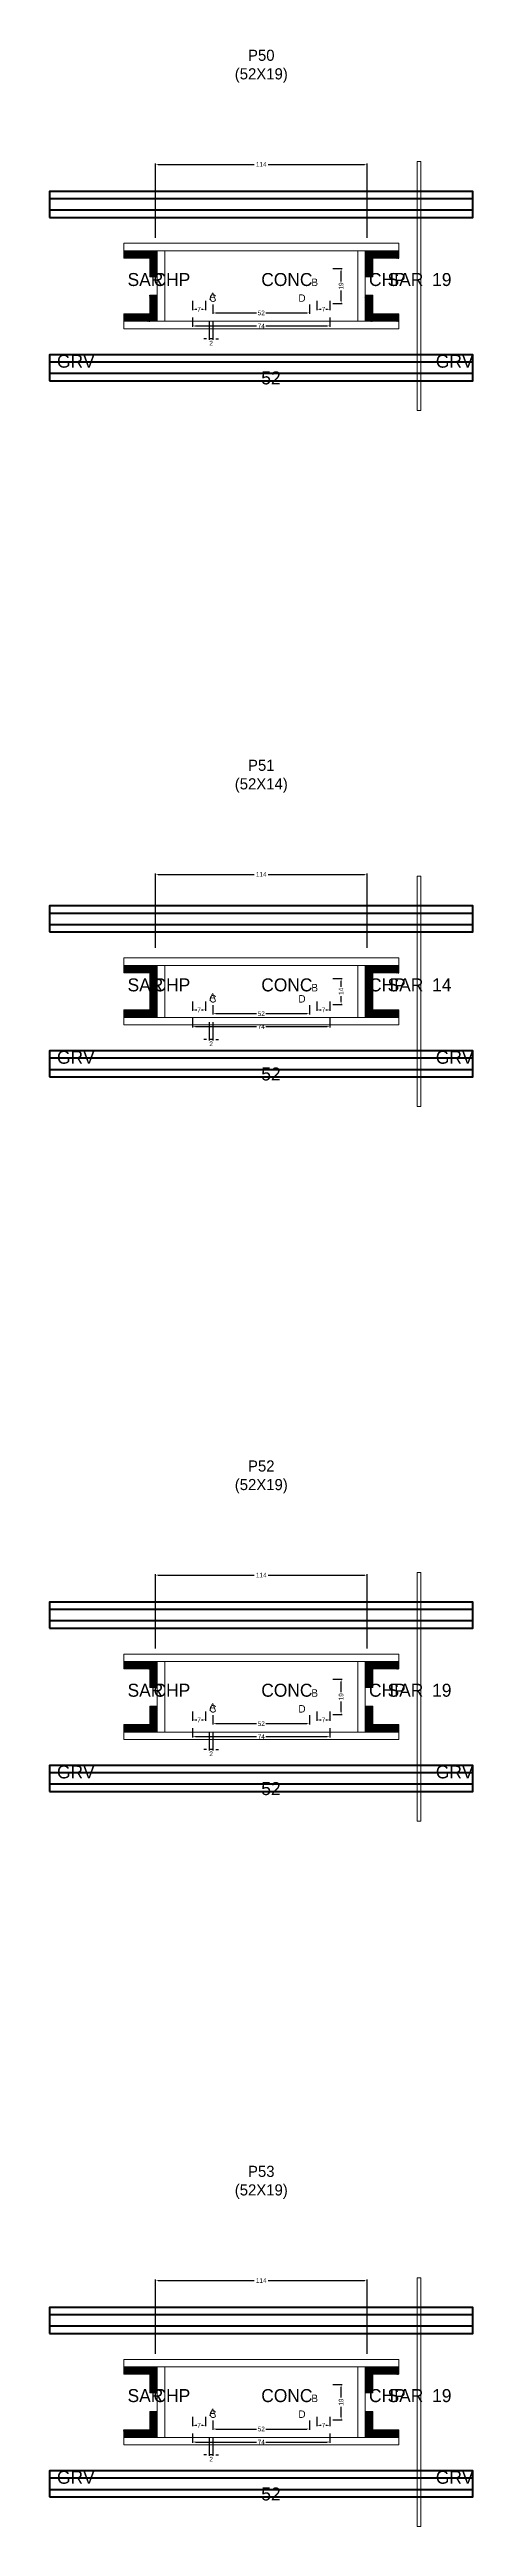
# Model space of a CAD drawing. Header units: centimetres. Extents: x -10500 to 4105, y -36866 to 295.
# Drawn here: x -114 to 114, y -19687 to -18353 of the extents above; entities that cross this region are included whole.
import ezdxf

# ---------------------------------------------------------------- set-up
doc = ezdxf.new("R2010")
doc.units = ezdxf.units.CM
for name, color, linetype in [('COTA', 241, 'Continuous'), ('GRAVATA', 224, 'Continuous'), ('Hachura', 251, 'Continuous'), ('NOMENCLATURA', 7, 'Continuous'), ('SARRAFO', 251, 'Continuous'), ('Texto Seção', 7, 'Continuous')]:
    doc.layers.add(name, color=color, linetype=linetype)
doc.dimstyles.new('cotax2', dxfattribs={"dimtxt": 2.5, "dimasz": 1.5, "dimexe": 0.5, "dimexo": 0.5, "dimgap": 0.5, "dimtad": 1, "dimcen": 2.5, "dimazin": 3, "dimtfac": 1, "dimtmove": 0, "dimatfit": 3})

msp = doc.modelspace()

# ---------------------------------------------------------------- texts
at = {"layer": 'NOMENCLATURA'}
for s, p in [('B', (27, -18480)), ('A', (-28, -18487.5)), ('C', (-28, -18488.5)), ('D', (20, -18488.5)), ('A', (-28, -18865)), ('C', (-28, -18866)), ('D', (20, -18866)), ('B', (27, -18860)), ('B', (27, -19240)), ('A', (-28, -19247.5)), ('C', (-28, -19248.5)), ('D', (20, -19248.5)), ('A', (-28, -19627.5)), ('C', (-28, -19628.5)), ('D', (20, -19628.5)), ('B', (27, -19620))]:
    msp.add_text(s, height=4, dxfattribs=at).set_placement(p)
at = {"layer": 'NOMENCLATURA', "char_height": 6, "attachment_point": 8}
for s, insert in [('P50\\P(52X19)', (0, -18370.5)), ('P51\\P(52X14)', (0, -18753)), ('P52\\P(52X19)', (0, -19130.5)), ('P53\\P(52X19)', (0, -19510.5))]:
    msp.add_mtext(s, dxfattribs=dict(at, insert=insert))
at = {"layer": 'Texto Seção'}
for s, p in [('SAR', (-72, -18480)), ('CHP', (-58, -18480)), ('CONC', (0, -18480)), ('CHP', (58, -18480)), ('SAR', (68, -18480)), ('19', (92, -18480)), ('GRV', (-110, -18524)), ('GRV', (94, -18524)), ('52', (0, -18533)), ('SAR', (-72, -18860)), ('CHP', (-58, -18860)), ('CONC', (0, -18860)), ('CHP', (58, -18860)), ('SAR', (68, -18860)), ('14', (92, -18860)), ('GRV', (-110, -18899)), ('GRV', (94, -18899)), ('52', (0, -18908)), ('SAR', (-72, -19240)), ('CHP', (-58, -19240)), ('CONC', (0, -19240)), ('CHP', (58, -19240)), ('SAR', (68, -19240)), ('19', (92, -19240)), ('GRV', (-110, -19284)), ('GRV', (94, -19284)), ('52', (0, -19293)), ('SAR', (-72, -19620)), ('CHP', (-58, -19620)), ('CONC', (0, -19620)), ('CHP', (58, -19620)), ('SAR', (68, -19620)), ('19', (92, -19620)), ('GRV', (-110, -19664)), ('52', (0, -19673)), ('GRV', (94, -19664))]:
    msp.add_text(s, height=7, dxfattribs=at).set_placement(p)

# ---------------------------------------------------------------- blocks, each defined once
blk = doc.blocks.new('_CLOSEDFILLED')
at = {"color": 0, "linetype": 'BYBLOCK'}
blk.add_solid([(-1, 0.16), (0, 0), (-1, -0.16)], dxfattribs=at)
blk = doc.blocks.new('*D1366')
for p, q in [((-37, -19637), (-37, -19642)), ((-35.5, -19641.5), (-2.5, -19641.5)), ((2.5, -19641.5), (35.5, -19641.5)), ((37, -19637), (37, -19642))]:
    blk.add_line(p, q)
at = {"layer": 'Defpoints'}
for p in [(-37, -19636.5), (-37, -19641.5), (37, -19636.5)]:
    blk.add_point(p, dxfattribs=at)
at = {"layer": 'COTA', "xscale": 1.5, "yscale": 1.5, "rotation": 180}
blk.add_blockref('_CLOSEDFILLED', (-37, -19641.5), dxfattribs=at)
at = {"layer": 'COTA', "xscale": 1.5, "yscale": 1.5}
blk.add_blockref('_CLOSEDFILLED', (37, -19641.5), dxfattribs=at)
at = {"layer": 'COTA', "insert": (0, -19641.5), "char_height": 2.5, "attachment_point": 5}
blk.add_mtext('74', dxfattribs=at)
blk = doc.blocks.new('*D1367')
for p, q in [((-26, -19630), (-26, -19635)), ((-24.5, -19634.5), (-2.5, -19634.5)), ((2.5, -19634.5), (24.5, -19634.5)), ((26, -19630), (26, -19635))]:
    blk.add_line(p, q)
at = {"layer": 'Defpoints'}
for p in [(-26, -19629.5), (-26, -19634.5), (26, -19629.5)]:
    blk.add_point(p, dxfattribs=at)
at = {"layer": 'COTA', "xscale": 1.5, "yscale": 1.5, "rotation": 180}
blk.add_blockref('_CLOSEDFILLED', (-26, -19634.5), dxfattribs=at)
at = {"layer": 'COTA', "xscale": 1.5, "yscale": 1.5}
blk.add_blockref('_CLOSEDFILLED', (26, -19634.5), dxfattribs=at)
at = {"layer": 'COTA', "insert": (0, -19634.5), "char_height": 2.5, "attachment_point": 5}
blk.add_mtext('52', dxfattribs=at)
blk = doc.blocks.new('*D1368')
for p, q in [((38.5, -19610.5), (43.5, -19610.5)), ((43, -19617.5), (43, -19612)), ((43, -19628), (43, -19622.5)), ((38.5, -19629.5), (43.5, -19629.5))]:
    blk.add_line(p, q)
at = {"layer": 'Defpoints'}
for p in [(38, -19610.5), (38, -19629.5), (43, -19629.5)]:
    blk.add_point(p, dxfattribs=at)
at = {"layer": 'COTA', "xscale": 1.5, "yscale": 1.5}
for p, rotation in [((43, -19610.5), 90), ((43, -19629.5), 270)]:
    blk.add_blockref('_CLOSEDFILLED', p, dxfattribs=dict(at, rotation=rotation))
at = {"layer": 'COTA', "insert": (43, -19620), "char_height": 2.5, "attachment_point": 5, "rotation": 90}
blk.add_mtext('19', dxfattribs=at)
blk = doc.blocks.new('*D1369')
for p, q in [((-37, -19628), (-37, -19633)), ((-30, -19628), (-30, -19633)), ((-35.5, -19632.5), (-34.75, -19632.5)), ((-32.25, -19632.5), (-31.5, -19632.5))]:
    blk.add_line(p, q)
at = {"layer": 'Defpoints'}
for p in [(-37, -19627.5), (-30, -19627.5), (-37, -19632.5)]:
    blk.add_point(p, dxfattribs=at)
at = {"layer": 'COTA', "xscale": 1.5, "yscale": 1.5, "rotation": 180}
blk.add_blockref('_CLOSEDFILLED', (-37, -19632.5), dxfattribs=at)
at = {"layer": 'COTA', "xscale": 1.5, "yscale": 1.5}
blk.add_blockref('_CLOSEDFILLED', (-30, -19632.5), dxfattribs=at)
at = {"layer": 'COTA', "insert": (-33.5, -19632.5), "char_height": 2.5, "attachment_point": 5}
blk.add_mtext('7', dxfattribs=at)
blk = doc.blocks.new('*D1370')
for p, q in [((30, -19628), (30, -19633)), ((37, -19628), (37, -19633)), ((31.5, -19632.5), (32.25, -19632.5)), ((34.75, -19632.5), (35.5, -19632.5))]:
    blk.add_line(p, q)
at = {"layer": 'Defpoints'}
for p in [(30, -19627.5), (37, -19627.5), (30, -19632.5)]:
    blk.add_point(p, dxfattribs=at)
at = {"layer": 'COTA', "xscale": 1.5, "yscale": 1.5, "rotation": 180}
blk.add_blockref('_CLOSEDFILLED', (30, -19632.5), dxfattribs=at)
at = {"layer": 'COTA', "xscale": 1.5, "yscale": 1.5}
blk.add_blockref('_CLOSEDFILLED', (37, -19632.5), dxfattribs=at)
at = {"layer": 'COTA', "insert": (33.5, -19632.5), "char_height": 2.5, "attachment_point": 5}
blk.add_mtext('7', dxfattribs=at)
blk = doc.blocks.new('*D1371')
for p, q in [((-57, -19594), (-57, -19554)), ((-55.5, -19554.5), (-3.75, -19554.5)), ((3.75, -19554.5), (55.5, -19554.5)), ((57, -19594), (57, -19554))]:
    blk.add_line(p, q)
at = {"layer": 'Defpoints'}
for p in [(-57, -19554.5), (-57, -19594.5), (57, -19594.5)]:
    blk.add_point(p, dxfattribs=at)
at = {"layer": 'COTA', "xscale": 1.5, "yscale": 1.5, "rotation": 180}
blk.add_blockref('_CLOSEDFILLED', (-57, -19554.5), dxfattribs=at)
at = {"layer": 'COTA', "xscale": 1.5, "yscale": 1.5}
blk.add_blockref('_CLOSEDFILLED', (57, -19554.5), dxfattribs=at)
at = {"layer": 'COTA', "insert": (0, -19554.5), "char_height": 2.5, "attachment_point": 5}
blk.add_mtext('114', dxfattribs=at)
blk = doc.blocks.new('*D1340')
for p, q in [((-37, -19257), (-37, -19262)), ((-35.5, -19261.5), (-2.5, -19261.5)), ((2.5, -19261.5), (35.5, -19261.5)), ((37, -19257), (37, -19262))]:
    blk.add_line(p, q)
at = {"layer": 'Defpoints'}
for p in [(-37, -19256.5), (-37, -19261.5), (37, -19256.5)]:
    blk.add_point(p, dxfattribs=at)
at = {"layer": 'COTA', "xscale": 1.5, "yscale": 1.5, "rotation": 180}
blk.add_blockref('_CLOSEDFILLED', (-37, -19261.5), dxfattribs=at)
at = {"layer": 'COTA', "xscale": 1.5, "yscale": 1.5}
blk.add_blockref('_CLOSEDFILLED', (37, -19261.5), dxfattribs=at)
at = {"layer": 'COTA', "insert": (0, -19261.5), "char_height": 2.5, "attachment_point": 5}
blk.add_mtext('74', dxfattribs=at)
blk = doc.blocks.new('*D1341')
for p, q in [((-26, -19250), (-26, -19255)), ((-24.5, -19254.5), (-2.5, -19254.5)), ((2.5, -19254.5), (24.5, -19254.5)), ((26, -19250), (26, -19255))]:
    blk.add_line(p, q)
at = {"layer": 'Defpoints'}
for p in [(-26, -19249.5), (-26, -19254.5), (26, -19249.5)]:
    blk.add_point(p, dxfattribs=at)
at = {"layer": 'COTA', "xscale": 1.5, "yscale": 1.5, "rotation": 180}
blk.add_blockref('_CLOSEDFILLED', (-26, -19254.5), dxfattribs=at)
at = {"layer": 'COTA', "xscale": 1.5, "yscale": 1.5}
blk.add_blockref('_CLOSEDFILLED', (26, -19254.5), dxfattribs=at)
at = {"layer": 'COTA', "insert": (0, -19254.5), "char_height": 2.5, "attachment_point": 5}
blk.add_mtext('52', dxfattribs=at)
blk = doc.blocks.new('*D1342')
for p, q in [((38.5, -19230.5), (43.5, -19230.5)), ((43, -19237.5), (43, -19232)), ((38.5, -19249.5), (43.5, -19249.5)), ((43, -19248), (43, -19242.5))]:
    blk.add_line(p, q)
at = {"layer": 'Defpoints'}
for p in [(38, -19230.5), (38, -19249.5), (43, -19249.5)]:
    blk.add_point(p, dxfattribs=at)
at = {"layer": 'COTA', "xscale": 1.5, "yscale": 1.5}
for p, rotation in [((43, -19230.5), 90), ((43, -19249.5), 270)]:
    blk.add_blockref('_CLOSEDFILLED', p, dxfattribs=dict(at, rotation=rotation))
at = {"layer": 'COTA', "insert": (43, -19240), "char_height": 2.5, "attachment_point": 5, "rotation": 90}
blk.add_mtext('19', dxfattribs=at)
blk = doc.blocks.new('*D1343')
for p, q in [((-37, -19248), (-37, -19253)), ((-35.5, -19252.5), (-34.75, -19252.5)), ((-32.25, -19252.5), (-31.5, -19252.5)), ((-30, -19248), (-30, -19253))]:
    blk.add_line(p, q)
at = {"layer": 'Defpoints'}
for p in [(-37, -19247.5), (-37, -19252.5), (-30, -19247.5)]:
    blk.add_point(p, dxfattribs=at)
at = {"layer": 'COTA', "xscale": 1.5, "yscale": 1.5, "rotation": 180}
blk.add_blockref('_CLOSEDFILLED', (-37, -19252.5), dxfattribs=at)
at = {"layer": 'COTA', "xscale": 1.5, "yscale": 1.5}
blk.add_blockref('_CLOSEDFILLED', (-30, -19252.5), dxfattribs=at)
at = {"layer": 'COTA', "insert": (-33.5, -19252.5), "char_height": 2.5, "attachment_point": 5}
blk.add_mtext('7', dxfattribs=at)
blk = doc.blocks.new('*D1344')
for p, q in [((30, -19248), (30, -19253)), ((31.5, -19252.5), (32.25, -19252.5)), ((34.75, -19252.5), (35.5, -19252.5)), ((37, -19248), (37, -19253))]:
    blk.add_line(p, q)
at = {"layer": 'Defpoints'}
for p in [(30, -19247.5), (30, -19252.5), (37, -19247.5)]:
    blk.add_point(p, dxfattribs=at)
at = {"layer": 'COTA', "xscale": 1.5, "yscale": 1.5, "rotation": 180}
blk.add_blockref('_CLOSEDFILLED', (30, -19252.5), dxfattribs=at)
at = {"layer": 'COTA', "xscale": 1.5, "yscale": 1.5}
blk.add_blockref('_CLOSEDFILLED', (37, -19252.5), dxfattribs=at)
at = {"layer": 'COTA', "insert": (33.5, -19252.5), "char_height": 2.5, "attachment_point": 5}
blk.add_mtext('7', dxfattribs=at)
blk = doc.blocks.new('*D1345')
for p, q in [((-57, -19214), (-57, -19174)), ((-55.5, -19174.5), (-3.75, -19174.5)), ((3.75, -19174.5), (55.5, -19174.5)), ((57, -19214), (57, -19174))]:
    blk.add_line(p, q)
at = {"layer": 'Defpoints'}
for p in [(-57, -19174.5), (-57, -19214.5), (57, -19214.5)]:
    blk.add_point(p, dxfattribs=at)
at = {"layer": 'COTA', "xscale": 1.5, "yscale": 1.5, "rotation": 180}
blk.add_blockref('_CLOSEDFILLED', (-57, -19174.5), dxfattribs=at)
at = {"layer": 'COTA', "xscale": 1.5, "yscale": 1.5}
blk.add_blockref('_CLOSEDFILLED', (57, -19174.5), dxfattribs=at)
at = {"layer": 'COTA', "insert": (0, -19174.5), "char_height": 2.5, "attachment_point": 5}
blk.add_mtext('114', dxfattribs=at)
blk = doc.blocks.new('*D1314')
for p, q in [((-37, -18874.5), (-37, -18879.5)), ((-35.5, -18879), (-2.5, -18879)), ((2.5, -18879), (35.5, -18879)), ((37, -18874.5), (37, -18879.5))]:
    blk.add_line(p, q)
at = {"layer": 'Defpoints'}
for p in [(-37, -18874), (-37, -18879), (37, -18874)]:
    blk.add_point(p, dxfattribs=at)
at = {"layer": 'COTA', "xscale": 1.5, "yscale": 1.5, "rotation": 180}
blk.add_blockref('_CLOSEDFILLED', (-37, -18879), dxfattribs=at)
at = {"layer": 'COTA', "xscale": 1.5, "yscale": 1.5}
blk.add_blockref('_CLOSEDFILLED', (37, -18879), dxfattribs=at)
at = {"layer": 'COTA', "insert": (0, -18879), "char_height": 2.5, "attachment_point": 5}
blk.add_mtext('74', dxfattribs=at)
blk = doc.blocks.new('*D1315')
for p, q in [((-26, -18867.5), (-26, -18872.5)), ((26, -18867.5), (26, -18872.5)), ((-24.5, -18872), (-2.5, -18872)), ((2.5, -18872), (24.5, -18872))]:
    blk.add_line(p, q)
at = {"layer": 'Defpoints'}
for p in [(-26, -18867), (26, -18867), (-26, -18872)]:
    blk.add_point(p, dxfattribs=at)
at = {"layer": 'COTA', "xscale": 1.5, "yscale": 1.5, "rotation": 180}
blk.add_blockref('_CLOSEDFILLED', (-26, -18872), dxfattribs=at)
at = {"layer": 'COTA', "xscale": 1.5, "yscale": 1.5}
blk.add_blockref('_CLOSEDFILLED', (26, -18872), dxfattribs=at)
at = {"layer": 'COTA', "insert": (0, -18872), "char_height": 2.5, "attachment_point": 5}
blk.add_mtext('52', dxfattribs=at)
blk = doc.blocks.new('*D1316')
for p, q in [((38.5, -18853), (43.5, -18853)), ((43, -18857.5), (43, -18854.5)), ((38.5, -18867), (43.5, -18867)), ((43, -18865.5), (43, -18862.5))]:
    blk.add_line(p, q)
at = {"layer": 'Defpoints'}
for p in [(38, -18853), (38, -18867), (43, -18867)]:
    blk.add_point(p, dxfattribs=at)
at = {"layer": 'COTA', "xscale": 1.5, "yscale": 1.5}
for p, rotation in [((43, -18853), 90), ((43, -18867), 270)]:
    blk.add_blockref('_CLOSEDFILLED', p, dxfattribs=dict(at, rotation=rotation))
at = {"layer": 'COTA', "insert": (43, -18860), "char_height": 2.5, "attachment_point": 5, "rotation": 90}
blk.add_mtext('14', dxfattribs=at)
blk = doc.blocks.new('*D1317')
for p, q in [((-37, -18865.5), (-37, -18870.5)), ((-30, -18865.5), (-30, -18870.5)), ((-35.5, -18870), (-34.75, -18870)), ((-32.25, -18870), (-31.5, -18870))]:
    blk.add_line(p, q)
at = {"layer": 'Defpoints'}
for p in [(-37, -18865), (-30, -18865), (-37, -18870)]:
    blk.add_point(p, dxfattribs=at)
at = {"layer": 'COTA', "xscale": 1.5, "yscale": 1.5, "rotation": 180}
blk.add_blockref('_CLOSEDFILLED', (-37, -18870), dxfattribs=at)
at = {"layer": 'COTA', "xscale": 1.5, "yscale": 1.5}
blk.add_blockref('_CLOSEDFILLED', (-30, -18870), dxfattribs=at)
at = {"layer": 'COTA', "insert": (-33.5, -18870), "char_height": 2.5, "attachment_point": 5}
blk.add_mtext('7', dxfattribs=at)
blk = doc.blocks.new('*D1318')
for p, q in [((30, -18865.5), (30, -18870.5)), ((37, -18865.5), (37, -18870.5)), ((31.5, -18870), (32.25, -18870)), ((34.75, -18870), (35.5, -18870))]:
    blk.add_line(p, q)
at = {"layer": 'Defpoints'}
for p in [(30, -18865), (37, -18865), (30, -18870)]:
    blk.add_point(p, dxfattribs=at)
at = {"layer": 'COTA', "xscale": 1.5, "yscale": 1.5, "rotation": 180}
blk.add_blockref('_CLOSEDFILLED', (30, -18870), dxfattribs=at)
at = {"layer": 'COTA', "xscale": 1.5, "yscale": 1.5}
blk.add_blockref('_CLOSEDFILLED', (37, -18870), dxfattribs=at)
at = {"layer": 'COTA', "insert": (33.5, -18870), "char_height": 2.5, "attachment_point": 5}
blk.add_mtext('7', dxfattribs=at)
blk = doc.blocks.new('*D1319')
for p, q in [((-57, -18836.5), (-57, -18796.5)), ((-55.5, -18797), (-3.75, -18797)), ((3.75, -18797), (55.5, -18797)), ((57, -18836.5), (57, -18796.5))]:
    blk.add_line(p, q)
at = {"layer": 'Defpoints'}
for p in [(-57, -18797), (-57, -18837), (57, -18837)]:
    blk.add_point(p, dxfattribs=at)
at = {"layer": 'COTA', "xscale": 1.5, "yscale": 1.5, "rotation": 180}
blk.add_blockref('_CLOSEDFILLED', (-57, -18797), dxfattribs=at)
at = {"layer": 'COTA', "xscale": 1.5, "yscale": 1.5}
blk.add_blockref('_CLOSEDFILLED', (57, -18797), dxfattribs=at)
at = {"layer": 'COTA', "insert": (0, -18797), "char_height": 2.5, "attachment_point": 5}
blk.add_mtext('114', dxfattribs=at)
blk = doc.blocks.new('*D1288')
for p, q in [((-37, -18497), (-37, -18502)), ((-35.5, -18501.5), (-2.5, -18501.5)), ((2.5, -18501.5), (35.5, -18501.5)), ((37, -18497), (37, -18502))]:
    blk.add_line(p, q)
at = {"layer": 'Defpoints'}
for p in [(-37, -18496.5), (-37, -18501.5), (37, -18496.5)]:
    blk.add_point(p, dxfattribs=at)
at = {"layer": 'COTA', "xscale": 1.5, "yscale": 1.5, "rotation": 180}
blk.add_blockref('_CLOSEDFILLED', (-37, -18501.5), dxfattribs=at)
at = {"layer": 'COTA', "xscale": 1.5, "yscale": 1.5}
blk.add_blockref('_CLOSEDFILLED', (37, -18501.5), dxfattribs=at)
at = {"layer": 'COTA', "insert": (0, -18501.5), "char_height": 2.5, "attachment_point": 5}
blk.add_mtext('74', dxfattribs=at)
blk = doc.blocks.new('*D1289')
for p, q in [((-26, -18490), (-26, -18495)), ((-24.5, -18494.5), (-2.5, -18494.5)), ((2.5, -18494.5), (24.5, -18494.5)), ((26, -18490), (26, -18495))]:
    blk.add_line(p, q)
at = {"layer": 'Defpoints'}
for p in [(-26, -18489.5), (-26, -18494.5), (26, -18489.5)]:
    blk.add_point(p, dxfattribs=at)
at = {"layer": 'COTA', "xscale": 1.5, "yscale": 1.5, "rotation": 180}
blk.add_blockref('_CLOSEDFILLED', (-26, -18494.5), dxfattribs=at)
at = {"layer": 'COTA', "xscale": 1.5, "yscale": 1.5}
blk.add_blockref('_CLOSEDFILLED', (26, -18494.5), dxfattribs=at)
at = {"layer": 'COTA', "insert": (0, -18494.5), "char_height": 2.5, "attachment_point": 5}
blk.add_mtext('52', dxfattribs=at)
blk = doc.blocks.new('*D1290')
for p, q in [((38.5, -18470.5), (43.5, -18470.5)), ((43, -18477.5), (43, -18472)), ((38.5, -18489.5), (43.5, -18489.5)), ((43, -18488), (43, -18482.5))]:
    blk.add_line(p, q)
at = {"layer": 'Defpoints'}
for p in [(38, -18470.5), (38, -18489.5), (43, -18489.5)]:
    blk.add_point(p, dxfattribs=at)
at = {"layer": 'COTA', "xscale": 1.5, "yscale": 1.5}
for p, rotation in [((43, -18470.5), 90), ((43, -18489.5), 270)]:
    blk.add_blockref('_CLOSEDFILLED', p, dxfattribs=dict(at, rotation=rotation))
at = {"layer": 'COTA', "insert": (43, -18480), "char_height": 2.5, "attachment_point": 5, "rotation": 90}
blk.add_mtext('19', dxfattribs=at)
blk = doc.blocks.new('*D1291')
for p, q in [((-37, -18488), (-37, -18493)), ((-35.5, -18492.5), (-34.75, -18492.5)), ((-32.25, -18492.5), (-31.5, -18492.5)), ((-30, -18488), (-30, -18493))]:
    blk.add_line(p, q)
at = {"layer": 'Defpoints'}
for p in [(-37, -18487.5), (-37, -18492.5), (-30, -18487.5)]:
    blk.add_point(p, dxfattribs=at)
at = {"layer": 'COTA', "xscale": 1.5, "yscale": 1.5, "rotation": 180}
blk.add_blockref('_CLOSEDFILLED', (-37, -18492.5), dxfattribs=at)
at = {"layer": 'COTA', "xscale": 1.5, "yscale": 1.5}
blk.add_blockref('_CLOSEDFILLED', (-30, -18492.5), dxfattribs=at)
at = {"layer": 'COTA', "insert": (-33.5, -18492.5), "char_height": 2.5, "attachment_point": 5}
blk.add_mtext('7', dxfattribs=at)
blk = doc.blocks.new('*D1292')
for p, q in [((30, -18488), (30, -18493)), ((31.5, -18492.5), (32.25, -18492.5)), ((34.75, -18492.5), (35.5, -18492.5)), ((37, -18488), (37, -18493))]:
    blk.add_line(p, q)
at = {"layer": 'Defpoints'}
for p in [(30, -18487.5), (30, -18492.5), (37, -18487.5)]:
    blk.add_point(p, dxfattribs=at)
at = {"layer": 'COTA', "xscale": 1.5, "yscale": 1.5, "rotation": 180}
blk.add_blockref('_CLOSEDFILLED', (30, -18492.5), dxfattribs=at)
at = {"layer": 'COTA', "xscale": 1.5, "yscale": 1.5}
blk.add_blockref('_CLOSEDFILLED', (37, -18492.5), dxfattribs=at)
at = {"layer": 'COTA', "insert": (33.5, -18492.5), "char_height": 2.5, "attachment_point": 5}
blk.add_mtext('7', dxfattribs=at)
blk = doc.blocks.new('*D1293')
for p, q in [((-57, -18454), (-57, -18414)), ((-55.5, -18414.5), (-3.75, -18414.5)), ((3.75, -18414.5), (55.5, -18414.5)), ((57, -18454), (57, -18414))]:
    blk.add_line(p, q)
at = {"layer": 'Defpoints'}
for p in [(-57, -18414.5), (-57, -18454.5), (57, -18454.5)]:
    blk.add_point(p, dxfattribs=at)
at = {"layer": 'COTA', "xscale": 1.5, "yscale": 1.5, "rotation": 180}
blk.add_blockref('_CLOSEDFILLED', (-57, -18414.5), dxfattribs=at)
at = {"layer": 'COTA', "xscale": 1.5, "yscale": 1.5}
blk.add_blockref('_CLOSEDFILLED', (57, -18414.5), dxfattribs=at)
at = {"layer": 'COTA', "insert": (0, -18414.5), "char_height": 2.5, "attachment_point": 5}
blk.add_mtext('114', dxfattribs=at)

# ---------------------------------------------------------------- dimensions: what is measured, and where the dimension line sits
at = {"layer": 'COTA'}
for base, p1, p2, picture, middle in [((-57, -18414.5), (-57, -18454.5), (57, -18454.5), '*D1293', (0, -18414.5)), ((-37, -18492.5), (-37, -18487.5), (-30, -18487.5), '*D1291', (-33.5, -18492.5)), ((-26, -18494.5), (-26, -18489.5), (26, -18489.5), '*D1289', (0, -18494.5)), ((30, -18492.5), (30, -18487.5), (37, -18487.5), '*D1292', (33.5, -18492.5)), ((-37, -18501.5), (-37, -18496.5), (37, -18496.5), '*D1288', (0, -18501.5)), ((-57, -18797), (-57, -18837), (57, -18837), '*D1319', (0, -18797)), ((-37, -18870), (-37, -18865), (-30, -18865), '*D1317', (-33.5, -18870)), ((-26, -18872), (-26, -18867), (26, -18867), '*D1315', (0, -18872)), ((30, -18870), (30, -18865), (37, -18865), '*D1318', (33.5, -18870)), ((-37, -18879), (-37, -18874), (37, -18874), '*D1314', (0, -18879)), ((-57, -19174.5), (-57, -19214.5), (57, -19214.5), '*D1345', (0, -19174.5)), ((-37, -19252.5), (-37, -19247.5), (-30, -19247.5), '*D1343', (-33.5, -19252.5)), ((-26, -19254.5), (-26, -19249.5), (26, -19249.5), '*D1341', (0, -19254.5)), ((30, -19252.5), (30, -19247.5), (37, -19247.5), '*D1344', (33.5, -19252.5)), ((-37, -19261.5), (-37, -19256.5), (37, -19256.5), '*D1340', (0, -19261.5)), ((-57, -19554.5), (-57, -19594.5), (57, -19594.5), '*D1371', (0, -19554.5)), ((-37, -19632.5), (-37, -19627.5), (-30, -19627.5), '*D1369', (-33.5, -19632.5)), ((30, -19632.5), (30, -19627.5), (37, -19627.5), '*D1370', (33.5, -19632.5)), ((-37, -19641.5), (-37, -19636.5), (37, -19636.5), '*D1366', (0, -19641.5)), ((-26, -19634.5), (-26, -19629.5), (26, -19629.5), '*D1367', (0, -19634.5))]:
    dim = msp.add_linear_dim(base=base, p1=p1, p2=p2, dimstyle='cotax2', dxfattribs=at)
    dim.commit()
    dim.dimension.update_dxf_attribs({"geometry": picture, "text_midpoint": middle})
for base, p1, p2, picture, middle in [((43, -18489.5), (38, -18489.5), (38, -18470.5), '*D1290', (43, -18480)), ((43, -18867), (38, -18867), (38, -18853), '*D1316', (43, -18860)), ((43, -19249.5), (38, -19249.5), (38, -19230.5), '*D1342', (43, -19240)), ((43, -19629.5), (38, -19629.5), (38, -19610.5), '*D1368', (43, -19620))]:
    dim = msp.add_linear_dim(base=base, p1=p1, p2=p2, angle=90, dimstyle='cotax2', dxfattribs=at)
    dim.commit()
    dim.dimension.update_dxf_attribs({"geometry": picture, "text_midpoint": middle})
for base, p1, p2 in [((-26, -18508.5), (-26, -18498.5), (-28, -18498.5)), ((-26, -18886), (-26, -18876), (-28, -18876)), ((-26, -19268.5), (-26, -19258.5), (-28, -19258.5)), ((-26, -19648.5), (-26, -19638.5), (-28, -19638.5))]:
    msp.add_linear_dim(base=base, p1=p1, p2=p2, dimstyle='cotax2', dxfattribs=at).render()

# ---------------------------------------------------------------- hatches: boundary and pattern name
at = {"layer": 'SARRAFO'}
h = msp.add_hatch(dxfattribs=at)
h.set_pattern_fill('SOLID', scale=2)
h.paths.add_polyline_path([(-74, -18465), (-60, -18465), (-60, -18461), (-74, -18461)])
h = msp.add_hatch(dxfattribs=at)
h.set_pattern_fill('SOLID', scale=2)
h.paths.add_polyline_path([(-60, -18475), (-56, -18475), (-56, -18461), (-60, -18461)])
h = msp.add_hatch(dxfattribs=at)
h.set_pattern_fill('SOLID', scale=2)
h.paths.add_polyline_path([(56, -18475), (60, -18475), (60, -18461), (56, -18461)])
h = msp.add_hatch(dxfattribs=at)
h.set_pattern_fill('SOLID', scale=2)
h.paths.add_polyline_path([(60, -18465), (74, -18465), (74, -18461), (60, -18461)])
h = msp.add_hatch(dxfattribs=at)
h.set_pattern_fill('SOLID', scale=2)
h.paths.add_polyline_path([(-60, -18499), (-56, -18499), (-56, -18485), (-60, -18485)])
h = msp.add_hatch(dxfattribs=at)
h.set_pattern_fill('SOLID', scale=2)
h.paths.add_polyline_path([(56, -18499), (60, -18499), (60, -18485), (56, -18485)])
h = msp.add_hatch(dxfattribs=at)
h.set_pattern_fill('SOLID', scale=2)
h.paths.add_polyline_path([(-74, -18499), (-60, -18499), (-60, -18495), (-74, -18495)])
h = msp.add_hatch(dxfattribs=at)
h.set_pattern_fill('SOLID', scale=2)
h.paths.add_polyline_path([(60, -18499), (74, -18499), (74, -18495), (60, -18495)])
h = msp.add_hatch(dxfattribs=at)
h.set_pattern_fill('SOLID', scale=2)
h.paths.add_polyline_path([(-74, -18850), (-60, -18850), (-60, -18846), (-74, -18846)])
h = msp.add_hatch(dxfattribs=at)
h.set_pattern_fill('SOLID', scale=2)
h.paths.add_polyline_path([(-60, -18860), (-56, -18860), (-56, -18846), (-60, -18846)])
h = msp.add_hatch(dxfattribs=at)
h.set_pattern_fill('SOLID', scale=2)
h.paths.add_polyline_path([(56, -18860), (60, -18860), (60, -18846), (56, -18846)])
h = msp.add_hatch(dxfattribs=at)
h.set_pattern_fill('SOLID', scale=2)
h.paths.add_polyline_path([(60, -18850), (74, -18850), (74, -18846), (60, -18846)])
h = msp.add_hatch(dxfattribs=at)
h.set_pattern_fill('SOLID', scale=2)
h.paths.add_polyline_path([(-60, -18874), (-56, -18874), (-56, -18860), (-60, -18860)])
h = msp.add_hatch(dxfattribs=at)
h.set_pattern_fill('SOLID', scale=2)
h.paths.add_polyline_path([(56, -18874), (60, -18874), (60, -18860), (56, -18860)])
h = msp.add_hatch(dxfattribs=at)
h.set_pattern_fill('SOLID', scale=2)
h.paths.add_polyline_path([(-74, -18874), (-60, -18874), (-60, -18870), (-74, -18870)])
h = msp.add_hatch(dxfattribs=at)
h.set_pattern_fill('SOLID', scale=2)
h.paths.add_polyline_path([(60, -18874), (74, -18874), (74, -18870), (60, -18870)])
h = msp.add_hatch(dxfattribs=at)
h.set_pattern_fill('SOLID', scale=2)
h.paths.add_polyline_path([(-74, -19225), (-60, -19225), (-60, -19221), (-74, -19221)])
h = msp.add_hatch(dxfattribs=at)
h.set_pattern_fill('SOLID', scale=2)
h.paths.add_polyline_path([(-60, -19235), (-56, -19235), (-56, -19221), (-60, -19221)])
h = msp.add_hatch(dxfattribs=at)
h.set_pattern_fill('SOLID', scale=2)
h.paths.add_polyline_path([(56, -19235), (60, -19235), (60, -19221), (56, -19221)])
h = msp.add_hatch(dxfattribs=at)
h.set_pattern_fill('SOLID', scale=2)
h.paths.add_polyline_path([(60, -19225), (74, -19225), (74, -19221), (60, -19221)])
h = msp.add_hatch(dxfattribs=at)
h.set_pattern_fill('SOLID', scale=2)
h.paths.add_polyline_path([(-74, -19259), (-60, -19259), (-60, -19255), (-74, -19255)])
h = msp.add_hatch(dxfattribs=at)
h.set_pattern_fill('SOLID', scale=2)
h.paths.add_polyline_path([(-60, -19259), (-56, -19259), (-56, -19245), (-60, -19245)])
h = msp.add_hatch(dxfattribs=at)
h.set_pattern_fill('SOLID', scale=2)
h.paths.add_polyline_path([(56, -19259), (60, -19259), (60, -19245), (56, -19245)])
h = msp.add_hatch(dxfattribs=at)
h.set_pattern_fill('SOLID', scale=2)
h.paths.add_polyline_path([(60, -19259), (74, -19259), (74, -19255), (60, -19255)])
h = msp.add_hatch(dxfattribs=at)
h.set_pattern_fill('SOLID', scale=2)
h.paths.add_polyline_path([(-74, -19605), (-60, -19605), (-60, -19601), (-74, -19601)])
h = msp.add_hatch(dxfattribs=at)
h.set_pattern_fill('SOLID', scale=2)
h.paths.add_polyline_path([(-60, -19615), (-56, -19615), (-56, -19601), (-60, -19601)])
h = msp.add_hatch(dxfattribs=at)
h.set_pattern_fill('SOLID', scale=2)
h.paths.add_polyline_path([(56, -19615), (60, -19615), (60, -19601), (56, -19601)])
h = msp.add_hatch(dxfattribs=at)
h.set_pattern_fill('SOLID', scale=2)
h.paths.add_polyline_path([(60, -19605), (74, -19605), (74, -19601), (60, -19601)])
h = msp.add_hatch(dxfattribs=at)
h.set_pattern_fill('SOLID', scale=2)
h.paths.add_polyline_path([(-60, -19639), (-56, -19639), (-56, -19625), (-60, -19625)])
h = msp.add_hatch(dxfattribs=at)
h.set_pattern_fill('SOLID', scale=2)
h.paths.add_polyline_path([(56, -19639), (60, -19639), (60, -19625), (56, -19625)])
h = msp.add_hatch(dxfattribs=at)
h.set_pattern_fill('SOLID', scale=2)
h.paths.add_polyline_path([(-74, -19639), (-60, -19639), (-60, -19635), (-74, -19635)])
h = msp.add_hatch(dxfattribs=at)
h.set_pattern_fill('SOLID', scale=2)
h.paths.add_polyline_path([(60, -19639), (74, -19639), (74, -19635), (60, -19635)])

# ---------------------------------------------------------------- linework, layer by layer
at = {"layer": 'GRAVATA', "lineweight": 50}
for points in [[(-114, -18443), (114, -18443), (114, -18429), (-114, -18429)], [(-114, -18439), (114, -18439), (114, -18433), (-114, -18433)], [(-114, -18531), (114, -18531), (114, -18517), (-114, -18517)], [(-114, -18527), (114, -18527), (114, -18521), (-114, -18521)], [(-114, -18828), (114, -18828), (114, -18814), (-114, -18814)], [(-114, -18824), (114, -18824), (114, -18818), (-114, -18818)], [(-114, -18906), (114, -18906), (114, -18892), (-114, -18892)], [(-114, -18902), (114, -18902), (114, -18896), (-114, -18896)], [(-114, -19203), (114, -19203), (114, -19189), (-114, -19189)], [(-114, -19199), (114, -19199), (114, -19193), (-114, -19193)], [(-114, -19291), (114, -19291), (114, -19277), (-114, -19277)], [(-114, -19287), (114, -19287), (114, -19281), (-114, -19281)], [(-114, -19583), (114, -19583), (114, -19569), (-114, -19569)], [(-114, -19579), (114, -19579), (114, -19573), (-114, -19573)], [(-114, -19671), (114, -19671), (114, -19657), (-114, -19657)], [(-114, -19667), (114, -19667), (114, -19661), (-114, -19661)]]:
    msp.add_lwpolyline(points, close=True, dxfattribs=at)
at = {"layer": 'Hachura', "lineweight": 13}
for points in [[(84, -18547), (86, -18547), (86, -18413), (84, -18413)], [(84, -18922), (86, -18922), (86, -18798), (84, -18798)], [(84, -19307), (86, -19307), (86, -19173), (84, -19173)], [(84, -19687), (86, -19687), (86, -19553), (84, -19553)]]:
    msp.add_lwpolyline(points, close=True, dxfattribs=at)
at = {"layer": 'Hachura', "lineweight": 18}
for points in [[(-74, -18461), (74, -18461), (74, -18457), (-74, -18457)], [(-56, -18499), (-52, -18499), (-52, -18461), (-56, -18461)], [(52, -18499), (56, -18499), (56, -18461), (52, -18461)], [(-74, -18503), (74, -18503), (74, -18499), (-74, -18499)], [(-74, -18846), (74, -18846), (74, -18842), (-74, -18842)], [(-56, -18874), (-52, -18874), (-52, -18846), (-56, -18846)], [(52, -18874), (56, -18874), (56, -18846), (52, -18846)], [(-74, -18878), (74, -18878), (74, -18874), (-74, -18874)], [(-74, -19221), (74, -19221), (74, -19217), (-74, -19217)], [(-56, -19259), (-52, -19259), (-52, -19221), (-56, -19221)], [(52, -19259), (56, -19259), (56, -19221), (52, -19221)], [(-74, -19263), (74, -19263), (74, -19259), (-74, -19259)], [(-74, -19601), (74, -19601), (74, -19597), (-74, -19597)], [(-56, -19639), (-52, -19639), (-52, -19601), (-56, -19601)], [(52, -19639), (56, -19639), (56, -19601), (52, -19601)], [(-74, -19643), (74, -19643), (74, -19639), (-74, -19639)]]:
    msp.add_lwpolyline(points, close=True, dxfattribs=at)
at = {"layer": 'SARRAFO', "lineweight": 13}
for points in [[(-74, -18465), (-60, -18465), (-60, -18461), (-74, -18461)], [(-60, -18475), (-56, -18475), (-56, -18461), (-60, -18461)], [(56, -18475), (60, -18475), (60, -18461), (56, -18461)], [(60, -18465), (74, -18465), (74, -18461), (60, -18461)], [(-60, -18499), (-56, -18499), (-56, -18485), (-60, -18485)], [(56, -18499), (60, -18499), (60, -18485), (56, -18485)], [(-74, -18499), (-60, -18499), (-60, -18495), (-74, -18495)], [(60, -18499), (74, -18499), (74, -18495), (60, -18495)], [(-74, -18850), (-60, -18850), (-60, -18846), (-74, -18846)], [(-60, -18860), (-56, -18860), (-56, -18846), (-60, -18846)], [(56, -18860), (60, -18860), (60, -18846), (56, -18846)], [(60, -18850), (74, -18850), (74, -18846), (60, -18846)], [(-60, -18874), (-56, -18874), (-56, -18860), (-60, -18860)], [(56, -18874), (60, -18874), (60, -18860), (56, -18860)], [(-74, -18874), (-60, -18874), (-60, -18870), (-74, -18870)], [(60, -18874), (74, -18874), (74, -18870), (60, -18870)], [(-74, -19225), (-60, -19225), (-60, -19221), (-74, -19221)], [(-60, -19235), (-56, -19235), (-56, -19221), (-60, -19221)], [(56, -19235), (60, -19235), (60, -19221), (56, -19221)], [(60, -19225), (74, -19225), (74, -19221), (60, -19221)], [(-74, -19259), (-60, -19259), (-60, -19255), (-74, -19255)], [(-60, -19259), (-56, -19259), (-56, -19245), (-60, -19245)], [(56, -19259), (60, -19259), (60, -19245), (56, -19245)], [(60, -19259), (74, -19259), (74, -19255), (60, -19255)], [(-74, -19605), (-60, -19605), (-60, -19601), (-74, -19601)], [(-60, -19615), (-56, -19615), (-56, -19601), (-60, -19601)], [(56, -19615), (60, -19615), (60, -19601), (56, -19601)], [(60, -19605), (74, -19605), (74, -19601), (60, -19601)], [(-60, -19639), (-56, -19639), (-56, -19625), (-60, -19625)], [(56, -19639), (60, -19639), (60, -19625), (56, -19625)], [(-74, -19639), (-60, -19639), (-60, -19635), (-74, -19635)], [(60, -19639), (74, -19639), (74, -19635), (60, -19635)]]:
    msp.add_lwpolyline(points, close=True, dxfattribs=at)

msp.set_redraw_order([(e.dxf.handle, doc.entitydb.next_handle()) for e in msp.query("TEXT MTEXT ATTDEF DIMENSION ARC_DIMENSION")])  # texts and dimensions are drawn at this point

doc.saveas('drawing.dxf')
